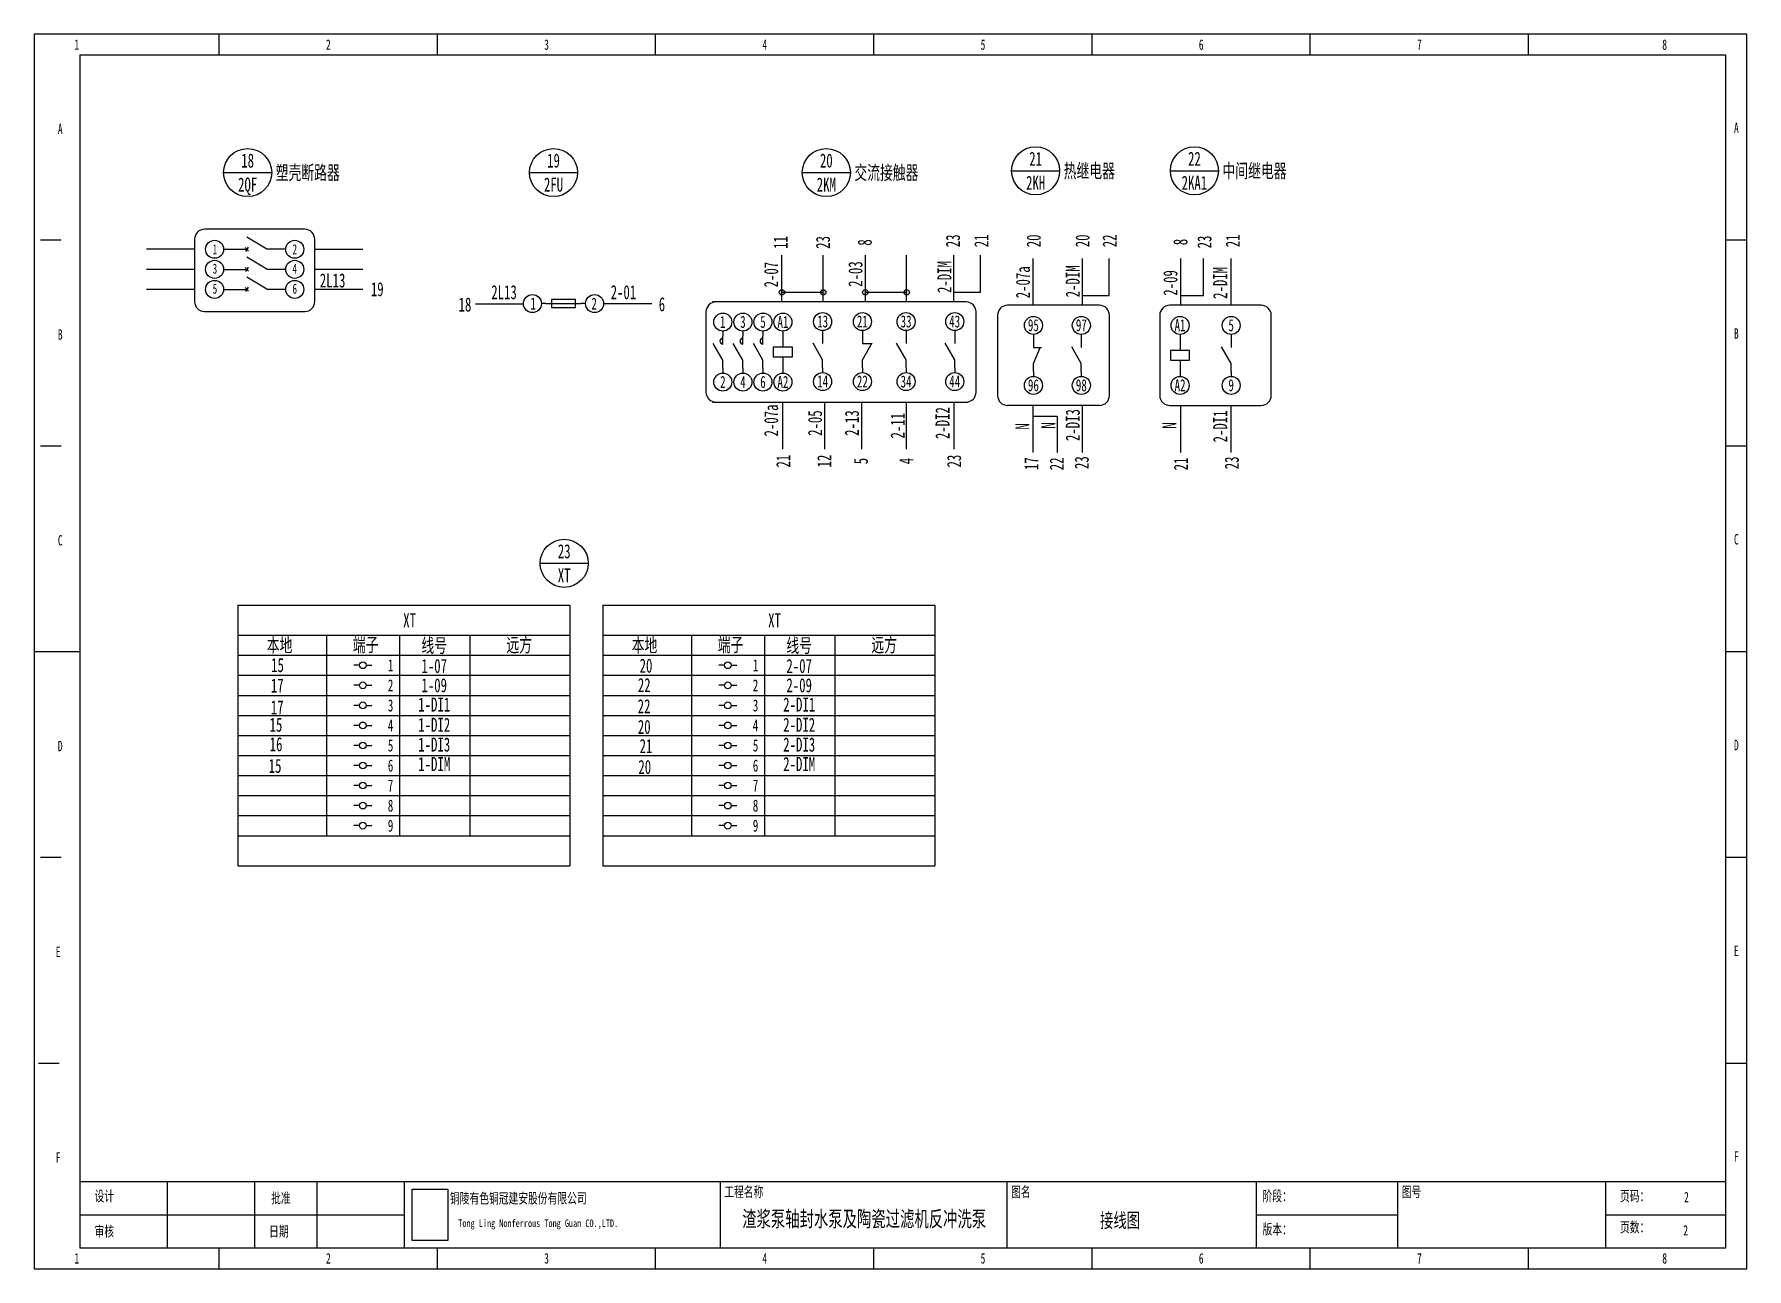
# Model space of a CAD drawing. Header units: millimetres. Extents: x 401220 to 2750366, y -101310 to 943175.
# Drawn here: x 1241176 to 1298163, y -101310 to -60230 of the extents above; entities that cross this region are included whole.
import ezdxf
from ezdxf.enums import TextEntityAlignment as Align

# ---------------------------------------------------------------- set-up
doc = ezdxf.new("R2010")
doc.units = ezdxf.units.MM
doc.layers.add('SW', color=8, linetype='Continuous', lineweight=20)
doc.styles.add('ROM-S', font='NSimSun.ttf', dxfattribs={"width": 0.67})
doc.styles.add('标准', font='NSimSun.ttf', dxfattribs={"width": 0.667})

msp = doc.modelspace()

# ---------------------------------------------------------------- texts
at = {"style": 'ROM-S', "width": 0.67}
for s, p in [('1', (1242594.2, -60852.5)), ('2', (1250962.4, -60852.5)), ('3', (1258224, -60852.5)), ('4', (1265485.6, -60852.5)), ('5', (1272747.3, -60852.5)), ('6', (1280008.9, -60852.5)), ('7', (1287270.5, -60852.5)), ('8', (1295431.2, -60852.5)), ('A', (1242040.9, -63653.4)), ('A', (1297817.2, -63618.8)), ('B', (1242040.9, -70500.1)), ('B', (1297817.2, -70465.5)), ('C', (1242040.9, -77346.8)), ('C', (1297817.2, -77312.2)), ('D', (1242040.9, -84193.5)), ('D', (1297817.2, -84158.9)), ('E', (1241971.8, -91040.1)), ('E', (1297817.2, -91005.6)), ('F', (1241971.8, -97886.8)), ('F', (1297817.2, -97852.2)), ('1', (1242594.2, -101241)), ('2', (1250962.4, -101241)), ('3', (1258224, -101241)), ('4', (1265485.6, -101241)), ('5', (1272747.3, -101241)), ('6', (1280008.9, -101241)), ('7', (1287270.5, -101241)), ('8', (1295431.2, -101241))]:
    msp.add_text(s, height=346.5, dxfattribs=at).set_placement(p, align=Align.BOTTOM_CENTER)
for s, height, p in [('18', 466.62, (1248277.9, -64432.7)), ('19', 466.62, (1258455.9, -64432.7)), ('20', 466.62, (1267533.5, -64432.7)), ('21', 466.62, (1274499, -64374)), ('22', 466.62, (1279783.2, -64374)), ('2KH', 466.62, (1274499, -65173.9)), ('2KA1', 466.62, (1279783.2, -65173.9)), ('2QF', 466.62, (1248277.9, -65232.6)), ('2FU', 466.62, (1258455.9, -65232.6)), ('2KM', 466.62, (1267533.5, -65232.6)), ('1', 333.3, (1247188.7, -67386.5)), ('2', 333.3, (1249844.8, -67386.5)), ('3', 333.3, (1247188.7, -68029.2)), ('4', 333.3, (1249844.8, -68029.2)), ('5', 333.3, (1247188.7, -68695.8)), ('6', 333.3, (1249844.8, -68695.8)), ('19', 466.62, (1252590.4, -68713.3)), ('18', 466.62, (1255510.1, -69224.1)), ('23', 466.62, (1258811.5, -77435.4)), ('XT', 466.62, (1258811.5, -78235.3)), ('XT', 466.89, (1253666.6, -79728.9)), ('XT', 466.89, (1265811.4, -79728.9)), ('15', 466.62, (1249271.8, -81222.2)), ('1', 400.2, (1253033.6, -81229.7)), ('20', 466.62, (1261533.2, -81241.2)), ('1', 400.2, (1265178.4, -81229.7)), ('17', 466.62, (1249264.1, -81902.4)), ('2', 400.2, (1253033.6, -81896.7)), ('22', 466.62, (1261475.1, -81889.6)), ('2', 400.2, (1265178.4, -81896.7)), ('17', 466.62, (1249261.6, -82630.1)), ('3', 400.2, (1253033.6, -82563.7)), ('@N421', 0.133, (1253333.1, -82563.7)), ('22', 466.62, (1261469.5, -82592)), ('3', 400.2, (1265178.4, -82563.7)), ('@N421', 0.133, (1265477.9, -82563.7)), ('15', 466.62, (1249219.9, -83205)), ('4', 400.2, (1253033.6, -83230.6)), ('20', 466.62, (1261474.6, -83277.6)), ('4', 400.2, (1265178.4, -83230.6)), ('16', 466.62, (1249223.7, -83855.2)), ('5', 400.2, (1253033.6, -83897.6)), ('21', 466.62, (1261534, -83914.8)), ('5', 400.2, (1265178.4, -83897.6)), ('15', 466.62, (1249190.2, -84575.6)), ('6', 400.2, (1253033.6, -84564.6)), ('20', 466.62, (1261492.1, -84611.6)), ('6', 400.2, (1265178.4, -84564.6)), ('7', 400.2, (1253033.6, -85231.6)), ('7', 400.2, (1265178.4, -85231.6)), ('8', 400.2, (1253033.6, -85898.6)), ('8', 400.2, (1265178.4, -85898.6)), ('9', 400.2, (1253033.6, -86565.6)), ('9', 400.2, (1265178.4, -86565.6)), ('接线图', 485.08, (1277308.4, -99698.9))]:
    msp.add_text(s, height=height, dxfattribs=at).set_placement(p, align=Align.MIDDLE_CENTER)
for s, p in [('塑壳断路器', (1249211.1, -64832.7)), ('交流接触器', (1268466.8, -64832.7)), ('热继电器', (1275432.2, -64774)), ('中间继电器', (1280716.5, -64774))]:
    msp.add_text(s, height=466.62, dxfattribs=at).set_placement(p, align=Align.MIDDLE_LEFT)
for s, height, rotation, p in [('11', 466.62, 90, (1266243.5, -67158.4)), ('23', 466.62, 90, (1267654.6, -67158.4)), ('8', 466.6, 90, (1269045.5, -67158.4)), ('23', 466.62, 90, (1271978.5, -67105.6)), ('21', 466.62, 90, (1272925, -67105.6)), ('20', 466.62, 90, (1274666.5, -67105.6)), ('20', 466.62, 90, (1276291.6, -67105.6)), ('22', 466.62, 90, (1277195, -67105.6)), ('8', 466.6, 90, (1279549.9, -67143.4)), ('23', 466.62, 90, (1280349.3, -67143.4)), ('21', 466.62, 90, (1281293, -67105.6)), ('2-03', 466.62, 90, (1268735.5, -68211.1)), ('2-DIM', 466.62, 90, (1271697.5, -68310.4)), ('2-07', 466.62, 90, (1265930.5, -68229.3)), ('2-07a', 466.62, 90, (1274310, -68484.5)), ('2-DIM', 466.62, 90, (1275967.4, -68453.1)), ('2-09', 466.62, 90, (1279217.1, -68504.7)), ('2-DIM', 466.62, 90, (1280872.9, -68504.7)), ('2-07a', 466.62, 90, (1265930.5, -73083.3)), ('2-05', 466.62, 90, (1267390.5, -73170)), ('2-13', 466.62, 90, (1268618.5, -73170)), ('2-11', 466.62, 90, (1270139.5, -73256.6)), ('2-DI2', 466.62, 90, (1271633.3, -73170)), ('2-DI3', 466.62, 90, (1275967.4, -73236.4)), ('2-DI1', 466.62, 90, (1280872.9, -73280.5)), ('N', 466.6, 90, (1274291.7, -73280.5)), ('N', 466.6, 90, (1275150.5, -73247.6)), ('N', 466.6, 90, (1279184.7, -73247.6)), ('21', 466.62, 90, (1266333.4, -74436.1)), ('12', 466.62, 90, (1267698, -74433.6)), ('5', 466.6, 90, (1268916.8, -74433.6)), ('4', 466.6, 90, (1270427.1, -74433.6)), ('23', 466.62, 90, (1272017.7, -74433.6)), ('17', 466.62, 90, (1274591, -74518.7)), ('22', 466.62, 90, (1275432.7, -74526.8)), ('23', 466.62, 90, (1276264.5, -74486.8)), ('21', 466.62, 90, (1279565.6, -74530)), ('23', 466.62, 90, (1281257.9, -74493.5)), ('本地', 466.89, 360, (1249338.8, -80788.6)), ('端子', 466.89, 360, (1252203.4, -80775.5)), ('线号', 466.89, 360, (1254486.4, -80802)), ('远方', 466.89, 360, (1257315.1, -80784.3)), ('本地', 466.89, 360, (1261483.6, -80788.6)), ('端子', 466.89, 360, (1264348.1, -80775.5)), ('线号', 466.89, 360, (1266631.2, -80802)), ('远方', 466.89, 360, (1269459.9, -80784.3)), ('1-07', 466.89, 360, (1254486.4, -81484.7)), ('2-07', 466.89, 360, (1266631.2, -81484.7)), ('1-09', 466.89, 360, (1254486.4, -82126.9)), ('2-09', 466.89, 360, (1266631.2, -82126.9)), ('1-DI1', 466.89, 360, (1254486.4, -82767.8)), ('2-DI1', 466.89, 360, (1266631.2, -82767.8)), ('1-DI2', 466.89, 360, (1254486.4, -83442.9)), ('2-DI2', 466.89, 360, (1266631.2, -83442.9)), ('1-DI3', 466.89, 360, (1254486.4, -84099.7)), ('2-DI3', 466.89, 360, (1266631.2, -84099.7)), ('1-DIM', 466.89, 360, (1254486.4, -84747.4)), ('2-DIM', 466.89, 360, (1266631.2, -84747.4))]:
    msp.add_text(s, height=height, rotation=rotation, dxfattribs=at).set_placement(p, align=Align.CENTER)
for s, height, p in [('2L13', 466.62, (1251104.5, -68655.2)), ('2L13', 466.62, (1256809.8, -69046.7)), ('2-01', 466.62, (1260782.9, -69046.7)), ('6', 466.6, (1262064.2, -69448.4)), ('1', 400, (1264090.1, -70000.6)), ('3', 400, (1264759.1, -70000.6)), ('5', 400, (1265425.7, -70000.6)), ('A1', 399.96, (1266089.9, -70000.6)), ('13', 399.96, (1267411.1, -69985.6)), ('21', 399.96, (1268734.2, -69985.6)), ('33', 399.96, (1270187.4, -69985.6)), ('43', 399.96, (1271806.4, -69985.6)), ('95', 399.96, (1274424.8, -70111.1)), ('97', 399.96, (1276019.6, -70111.1)), ('A1', 399.96, (1279305, -70111.1)), ('5', 400, (1281006, -70111.1)), ('2', 400, (1264090.1, -71999.7)), ('4', 400, (1264759.1, -71999.7)), ('6', 400, (1265425.7, -71999.7)), ('A2', 399.96, (1266089.9, -71999.7)), ('14', 399.96, (1267411.1, -71984.7)), ('22', 399.96, (1268734.2, -71984.7)), ('34', 399.96, (1270187.4, -71984.7)), ('44', 399.96, (1271806.4, -71984.7)), ('96', 399.96, (1274424.8, -72110.2)), ('98', 399.96, (1276019.6, -72110.2)), ('A2', 399.96, (1279305, -72110.2)), ('9', 400, (1281006, -72110.2)), ('2', 346.5, (1296157.4, -99097.1)), ('2', 346.5, (1296129.7, -100203.6))]:
    msp.add_text(s, height=height, dxfattribs=at).set_placement(p, align=Align.CENTER)
for s, p in [('1', (1257687.7, -69394)), ('2', (1259716.1, -69394))]:
    msp.add_text(s, height=400, dxfattribs=at).set_placement(p)
for s, p in [('工程名称', (1264137, -99027.9)), ('图名', (1273680.9, -99027.9)), ('图号', (1286682.7, -99027.9)), ('设计', (1243182, -99166.2)), ('批准', (1249060.5, -99235.4)), ('阶段：', (1282049.1, -99166.2)), ('页码：', (1293944.3, -99166.2)), ('页数：', (1293944.3, -100203.6)), ('审核', (1243182, -100341.9)), ('日期', (1248991.3, -100341.9)), ('版本：', (1282049.1, -100272.8))]:
    msp.add_text(s, height=346.48, dxfattribs=at).set_placement(p, align=Align.BOTTOM_LEFT)
for s, height, p in [('铜陵有色铜冠建安股份有限公司', 346.484, (1255009.6, -98790.8)), ('Tong Ling Nonferrous Tong Guan CO.,LTD.', 249.468, (1255286.3, -99670.4))]:
    msp.add_text(s, height=height, dxfattribs=at).set_placement(p, align=Align.TOP_LEFT)
at = {"layer": 'SW', "color": 7, "linetype": 'ByBlock', "lineweight": 25, "style": '标准', "width": 0.667}
msp.add_text('渣浆泵轴封水泵及陶瓷过滤机反冲洗泵', height=525, dxfattribs=at).set_placement((1268793.6, -99911.2), align=Align.CENTER)

# ---------------------------------------------------------------- hatches: boundary and pattern name
h = msp.add_hatch(color=256)
h.dxf.hatch_style = 1
h.paths.add_polyline_path([(1266055, -68727), (1266055, -68817.2), (1266145.1, -68817.2, 0.4142136)])
h.paths.add_polyline_path([(1266145.1, -68817.2), (1266055, -68817.2), (1266055, -68907.4, 0.4142136)])
h.paths.add_polyline_path([(1266055, -68817.2), (1266055, -68727, 0.4142136), (1265964.8, -68817.2, 0.4142136), (1266055, -68907.4)])
h.paths.add_polyline_path([(1267430.1, -68727, 0.4142136), (1267340, -68817.2), (1267430.1, -68817.2)])
h.paths.add_polyline_path([(1267430.1, -68817.2), (1267340, -68817.2, 0.4142136), (1267430.1, -68907.4)])
h.paths.add_polyline_path([(1267520.3, -68817.2, 0.4142136), (1267430.1, -68727), (1267430.1, -68907.4, 0.4142136)])
h = msp.add_hatch(color=256)
h.dxf.hatch_style = 1
h.paths.add_polyline_path([(1268832.5, -68727), (1268832.5, -68817.2), (1268922.6, -68817.2, 0.4142136)])
h.paths.add_polyline_path([(1268922.6, -68817.2), (1268832.5, -68817.2), (1268832.5, -68907.4, 0.4142136)])
h.paths.add_polyline_path([(1268832.5, -68817.2), (1268832.5, -68727, 0.4142136), (1268742.3, -68817.2, 0.4142136), (1268832.5, -68907.4)])
h.paths.add_polyline_path([(1270207.6, -68727, 0.4142136), (1270117.5, -68817.2), (1270207.6, -68817.2)])
h.paths.add_polyline_path([(1270207.6, -68817.2), (1270117.5, -68817.2, 0.4142136), (1270207.6, -68907.4)])
h.paths.add_polyline_path([(1270297.8, -68817.2, 0.4142136), (1270207.6, -68727), (1270207.6, -68907.4, 0.4142136)])

# ---------------------------------------------------------------- linework, layer by layer
at = {"ltscale": 4}
for p, q in [((1247331.5, -60921.7), (1247331.5, -60230.1)), ((1254593.2, -60921.7), (1254593.2, -60230.1)), ((1261854.8, -60921.7), (1261854.8, -60230.1)), ((1269116.4, -60921.7), (1269116.4, -60230.1)), ((1276378.1, -60921.7), (1276378.1, -60230.1)), ((1283639.7, -60921.7), (1283639.7, -60230.1)), ((1290901.3, -60921.7), (1290901.3, -60230.1)), ((1241383.9, -67076.7), (1242075.5, -67076.7)), ((1297471.4, -67076.7), (1298163, -67076.7)), ((1241383.9, -73923.4), (1242075.5, -73923.4)), ((1297471.4, -73923.4), (1298163, -73923.4)), ((1241176.4, -80770.1), (1242697.9, -80770.1)), ((1297471.4, -80770.1), (1298163, -80770.1)), ((1251999, -81228.5), (1251811.5, -81228.5)), ((1252224, -81228.5), (1252411.5, -81228.5)), ((1264143.8, -81228.5), (1263956.3, -81228.5)), ((1264368.8, -81228.5), (1264556.3, -81228.5)), ((1251999, -81895.5), (1251811.5, -81895.5)), ((1252224, -81895.5), (1252411.5, -81895.5)), ((1264143.8, -81895.5), (1263956.3, -81895.5)), ((1264368.8, -81895.5), (1264556.3, -81895.5)), ((1251999, -82562.5), (1251811.5, -82562.5)), ((1252224, -82562.5), (1252411.5, -82562.5)), ((1264143.8, -82562.5), (1263956.3, -82562.5)), ((1264368.8, -82562.5), (1264556.3, -82562.5)), ((1251999, -83229.5), (1251811.5, -83229.5)), ((1251999, -83229.5), (1251811.5, -83229.5)), ((1252224, -83229.5), (1252411.5, -83229.5)), ((1252224, -83229.5), (1252411.5, -83229.5)), ((1264143.8, -83229.5), (1263956.3, -83229.5)), ((1264143.8, -83229.5), (1263956.3, -83229.5)), ((1264368.8, -83229.5), (1264556.3, -83229.5)), ((1264368.8, -83229.5), (1264556.3, -83229.5)), ((1251999, -83896.5), (1251811.5, -83896.5)), ((1252224, -83896.5), (1252411.5, -83896.5)), ((1264143.8, -83896.5), (1263956.3, -83896.5)), ((1264368.8, -83896.5), (1264556.3, -83896.5)), ((1251999, -84563.5), (1251811.5, -84563.5)), ((1252224, -84563.5), (1252411.5, -84563.5)), ((1264143.8, -84563.5), (1263956.3, -84563.5)), ((1264368.8, -84563.5), (1264556.3, -84563.5)), ((1251999, -85230.4), (1251811.5, -85230.4)), ((1252224, -85230.4), (1252411.5, -85230.4)), ((1264143.8, -85230.4), (1263956.3, -85230.4)), ((1264368.8, -85230.4), (1264556.3, -85230.4)), ((1251999, -85897.4), (1251811.5, -85897.4)), ((1252224, -85897.4), (1252411.5, -85897.4)), ((1264143.8, -85897.4), (1263956.3, -85897.4)), ((1264368.8, -85897.4), (1264556.3, -85897.4)), ((1251999, -86564.4), (1251811.5, -86564.4)), ((1252224, -86564.4), (1252411.5, -86564.4)), ((1264143.8, -86564.4), (1263956.3, -86564.4)), ((1264368.8, -86564.4), (1264556.3, -86564.4)), ((1241383.9, -87616.8), (1242075.5, -87616.8)), ((1297471.4, -87616.8), (1298163, -87616.8)), ((1241314.8, -94463.5), (1242006.3, -94463.5)), ((1297471.4, -94463.5), (1298163, -94463.5)), ((1242697.9, -98405.5), (1297471.4, -98405.5)), ((1245602.6, -98405.5), (1245602.6, -100618.6)), ((1248507.2, -98405.5), (1248507.2, -100618.6)), ((1250582, -98405.5), (1250582, -100618.6)), ((1253486.6, -98405.5), (1253486.6, -100618.6)), ((1263998.7, -98405.5), (1263998.7, -100618.6)), ((1273542.6, -98405.5), (1273542.6, -100618.6)), ((1281841.6, -98405.5), (1281841.6, -100618.6)), ((1286544.4, -98405.5), (1286544.4, -100618.6)), ((1293460.2, -98405.5), (1293460.2, -100618.6)), ((1242697.9, -99512), (1253486.6, -99512)), ((1281841.6, -99512), (1286544.4, -99512)), ((1293460.2, -99512), (1297471.4, -99512)), ((1247331.5, -101310.2), (1247331.5, -100618.6)), ((1254593.2, -101310.2), (1254593.2, -100618.6)), ((1261854.8, -101310.2), (1261854.8, -100618.6)), ((1269116.4, -101310.2), (1269116.4, -100618.6)), ((1276378.1, -101310.2), (1276378.1, -100618.6)), ((1283639.7, -101310.2), (1283639.7, -100618.6)), ((1290901.3, -101310.2), (1290901.3, -100618.6))]:
    msp.add_line(p, q, dxfattribs=at)
for p, q in [((1247477.9, -64832.7), (1249077.8, -64832.7)), ((1257656, -64832.7), (1259255.9, -64832.7)), ((1266733.6, -64832.7), (1268333.5, -64832.7)), ((1273699.1, -64774), (1275298.9, -64774)), ((1278983.3, -64774), (1280583.2, -64774)), ((1246511.8, -67053.2), (1246511.8, -69122.4)), ((1250178.1, -66719.9), (1246845.1, -66719.9)), ((1248913.8, -67386.5), (1248247.2, -66986.6)), ((1250511.4, -69122.4), (1250511.4, -67053.2)), ((1246511.8, -67386.5), (1244911.9, -67386.5)), ((1247478.3, -67386.5), (1248247.2, -67386.5)), ((1248303.7, -67446.1), (1248190.8, -67327)), ((1248292.7, -67318), (1248203.2, -67458.6)), ((1248913.1, -68051.3), (1248246.5, -67651.4)), ((1249544.8, -67386.5), (1248913.8, -67386.5)), ((1250511.4, -67384.4), (1252111.3, -67384.4)), ((1266055, -69138.4), (1266055, -67576.4)), ((1267433, -69138.4), (1267433, -67576.4)), ((1268832.5, -69138.4), (1268832.5, -67576.4)), ((1270207.6, -69138.4), (1270207.6, -67576.4)), ((1271774, -69138.4), (1271774, -67576.4)), ((1272662.7, -68817.2), (1272662.7, -67576.4)), ((1274419.3, -69248.9), (1274419.3, -67686.9)), ((1276058.8, -69248.9), (1276058.8, -67686.9)), ((1276947.5, -68927.7), (1276947.5, -67686.9)), ((1279336.4, -69248.9), (1279336.4, -67686.9)), ((1280081.5, -68927.7), (1280081.5, -67686.9)), ((1281000.5, -69248.9), (1281000.5, -67686.9)), ((1246511.8, -68053.1), (1244911.9, -68053.1)), ((1247478.3, -68053.1), (1248247.2, -68053.1)), ((1248303, -68110.9), (1248190.1, -67991.8)), ((1248292, -67982.8), (1248202.5, -68123.5)), ((1248913.8, -68717.9), (1248247.2, -68318)), ((1249544.8, -68053.1), (1248913.8, -68053.1)), ((1250511.4, -68051), (1252111.3, -68051)), ((1246511.8, -68719.7), (1244911.9, -68719.7)), ((1247478.3, -68719.7), (1248247.2, -68719.7)), ((1248303.7, -68777.5), (1248190.8, -68658.4)), ((1248292.7, -68649.4), (1248203.2, -68790.1)), ((1249544.8, -68719.7), (1248913.8, -68719.7)), ((1250511.4, -68717.6), (1252111.3, -68717.6)), ((1266055, -68817.2), (1267430.1, -68817.2)), ((1268832.5, -68817.2), (1270207.6, -68817.2)), ((1271774, -68817.2), (1272662.7, -68817.2)), ((1276058.8, -68927.7), (1276947.5, -68927.7)), ((1279336.4, -68927.7), (1280081.5, -68927.7)), ((1246845.1, -69455.7), (1250178.1, -69455.7)), ((1257457.2, -69212.1), (1255857.4, -69212.1)), ((1258203.8, -69194), (1258056.2, -69194)), ((1258203.8, -69194), (1258387.2, -69194)), ((1258387.2, -69060.7), (1258387.2, -69327.3)), ((1259187.2, -69060.7), (1258387.2, -69060.7)), ((1258387.2, -69194), (1259187.2, -69194)), ((1258387.2, -69327.3), (1259187.2, -69327.3)), ((1259187.2, -69327.3), (1259187.2, -69060.7)), ((1259187.2, -69194), (1259379.9, -69194)), ((1259522.8, -69194), (1259379.9, -69194)), ((1260122.3, -69193.4), (1261722.2, -69193.4)), ((1263530, -69471.7), (1263530, -72138.1)), ((1268832.5, -69138.4), (1263751.7, -69138.4)), ((1270564.8, -69138.4), (1265484, -69138.4)), ((1272183.4, -69138.4), (1267102.6, -69138.4)), ((1272183.4, -69138.4), (1267364, -69138.4)), ((1272516.7, -72138.1), (1272516.7, -69471.7)), ((1276622, -69248.9), (1273565.6, -69248.9)), ((1282006.2, -69248.9), (1278963.8, -69248.9)), ((1267411.1, -70093.1), (1267411.1, -70258.9)), ((1268734.2, -70093.1), (1268734.2, -70258.9)), ((1270187.4, -70093.1), (1270187.4, -70258.9)), ((1271806.4, -70093.1), (1271806.4, -70258.9)), ((1273232.3, -69582.2), (1273232.3, -72248.6)), ((1276955.3, -72248.6), (1276955.3, -69582.2)), ((1278630.5, -69582.2), (1278630.5, -72248.6)), ((1282339.5, -72248.6), (1282339.5, -69582.2)), ((1264090.1, -71073.9), (1263770.1, -70519.7)), ((1264090.1, -70108.1), (1264090.1, -70273.9)), ((1264090.1, -70540.6), (1264090.1, -70273.9)), ((1264759.1, -71073.9), (1264439.1, -70519.7)), ((1264759.1, -70108.1), (1264759.1, -70273.9)), ((1264759.1, -70540.6), (1264759.1, -70273.9)), ((1265425.7, -71073.9), (1265105.7, -70519.7)), ((1265425.7, -70108.1), (1265425.7, -70273.9)), ((1265425.7, -70540.6), (1265425.7, -70273.9)), ((1265769.9, -70647.2), (1265769.9, -70967.2)), ((1266409.9, -70647.2), (1265769.9, -70647.2)), ((1266089.9, -70108.1), (1266089.9, -70273.9)), ((1266089.9, -70273.9), (1266089.9, -70647.2)), ((1266409.9, -70967.2), (1266409.9, -70647.2)), ((1267411.1, -71058.9), (1267091.1, -70504.7)), ((1267411.1, -70258.9), (1267411.1, -70525.6)), ((1268734.2, -70258.9), (1268734.2, -70525.6)), ((1268734.2, -71058.9), (1269059.5, -70495.4)), ((1268734.2, -70525.6), (1269042.1, -70525.6)), ((1270187.4, -71058.9), (1269867.4, -70504.7)), ((1270187.4, -70258.9), (1270187.4, -70525.6)), ((1271806.4, -71058.9), (1271486.4, -70504.7)), ((1271806.4, -70258.9), (1271806.4, -70525.6)), ((1274424.8, -70218.6), (1274424.8, -70384.4)), ((1274424.8, -70384.4), (1274424.8, -70651.1)), ((1274424.8, -71184.4), (1274659.1, -70630.2)), ((1274424.8, -70651.1), (1274695.3, -70651.1)), ((1276019.6, -71184.4), (1275699.6, -70630.2)), ((1276019.6, -70218.6), (1276019.6, -70384.4)), ((1276019.6, -70384.4), (1276019.6, -70651.1)), ((1279305, -70218.6), (1279305, -70384.4)), ((1279305, -70384.4), (1279305, -70757.7)), ((1281006, -71184.4), (1280686.1, -70630.2)), ((1281006, -70218.6), (1281006, -70384.4)), ((1281006, -70384.4), (1281006, -70651.1)), ((1264090.1, -71340.5), (1264090.1, -71073.9)), ((1264759.1, -71340.5), (1264759.1, -71073.9)), ((1265425.7, -71340.5), (1265425.7, -71073.9)), ((1265769.9, -70967.2), (1266409.9, -70967.2)), ((1266089.9, -70967.2), (1266089.9, -71340.5)), ((1267411.1, -71325.5), (1267411.1, -71058.9)), ((1268734.2, -71325.5), (1268734.2, -71058.9)), ((1270187.4, -71325.5), (1270187.4, -71058.9)), ((1271806.4, -71325.5), (1271806.4, -71058.9)), ((1274424.8, -71451), (1274424.8, -71184.4)), ((1276019.6, -71451), (1276019.6, -71184.4)), ((1278985, -70757.7), (1278985, -71077.7)), ((1279625, -70757.7), (1278985, -70757.7)), ((1278985, -71077.7), (1279625, -71077.7)), ((1279305, -71077.7), (1279305, -71451)), ((1279625, -71077.7), (1279625, -70757.7)), ((1281006, -71451), (1281006, -71184.4)), ((1264090.1, -71340.5), (1264090.1, -71503.7)), ((1264759.1, -71340.5), (1264759.1, -71503.7)), ((1265425.7, -71340.5), (1265425.7, -71503.7)), ((1266089.9, -71340.5), (1266089.9, -71503.7)), ((1267411.1, -71325.5), (1267411.1, -71488.7)), ((1268734.2, -71325.5), (1268734.2, -71488.7)), ((1270187.4, -71325.5), (1270187.4, -71488.7)), ((1271806.4, -71325.5), (1271806.4, -71488.7)), ((1274424.8, -71451), (1274424.8, -71614.2)), ((1276019.6, -71451), (1276019.6, -71614.2)), ((1279305, -71451), (1279305, -71614.2)), ((1281006, -71451), (1281006, -71614.2)), ((1263751.7, -72471.4), (1268897.9, -72471.4)), ((1265484, -72471.4), (1270630.2, -72471.4)), ((1266087.3, -74033.4), (1266087.3, -72471.4)), ((1267102.6, -72471.4), (1272248.8, -72471.4)), ((1267364, -72471.4), (1272183.4, -72471.4)), ((1267489.7, -74033.4), (1267489.7, -72471.4)), ((1268715.4, -74033.4), (1268715.4, -72471.4)), ((1270207.6, -74033.4), (1270207.6, -72471.4)), ((1271793.6, -74033.4), (1271793.6, -72471.4)), ((1276622, -72581.9), (1273565.6, -72581.9)), ((1274419.3, -74143.9), (1274419.3, -72581.9)), ((1274419.3, -72934.8), (1275213.2, -72934.8)), ((1275213.2, -72934.8), (1275213.2, -74143.9)), ((1276058.8, -74143.9), (1276058.8, -72581.9)), ((1278963.8, -72581.9), (1282006.2, -72581.9)), ((1279336.4, -74143.9), (1279336.4, -72581.9)), ((1281000.5, -74143.9), (1281000.5, -72581.9)), ((1258011.6, -77835.4), (1259611.5, -77835.4)), ((1242697.9, -78907.8), (1242697.9, -80794.2)), ((1247948.2, -79228.7), (1247948.2, -80229.2)), ((1247948.2, -79228.7), (1258620.1, -79228.7)), ((1248330.6, -79228.7), (1259002.5, -79228.7)), ((1259002.5, -79228.7), (1259002.5, -80229.2)), ((1260093, -79228.7), (1260093, -80229.2)), ((1260093, -79228.7), (1270764.9, -79228.7)), ((1260475.4, -79228.7), (1271147.3, -79228.7)), ((1271147.3, -79228.7), (1271147.3, -80229.2)), ((1247948.2, -80229.2), (1259002.5, -80229.2)), ((1247948.2, -80229.2), (1247948.2, -80896.2)), ((1250898.8, -80229.2), (1250898.8, -80896.2)), ((1253333.1, -80229.2), (1253333.1, -80896.2)), ((1255668.6, -80229.2), (1255668.6, -80896.2)), ((1259002.5, -80229.2), (1259002.5, -80896.2)), ((1260093, -80229.2), (1271147.3, -80229.2)), ((1260093, -80229.2), (1260093, -80896.2)), ((1263043.6, -80229.2), (1263043.6, -80896.2)), ((1265477.9, -80229.2), (1265477.9, -80896.2)), ((1267813.4, -80229.2), (1267813.4, -80896.2)), ((1271147.3, -80229.2), (1271147.3, -80896.2)), ((1247948.2, -80896.2), (1247948.2, -81563.2)), ((1247948.2, -80896.2), (1247948.2, -81563.2)), ((1247948.2, -80896.2), (1258620.1, -80896.2)), ((1248330.6, -80896.2), (1259002.5, -80896.2)), ((1250898.8, -80896.2), (1250898.8, -81563.2)), ((1253333.1, -80896.2), (1253333.1, -81563.2)), ((1255667.5, -80896.2), (1255667.5, -81563.2)), ((1259002.5, -80896.2), (1259002.5, -81563.2)), ((1259002.5, -80896.2), (1259002.5, -81563.2)), ((1260093, -80896.2), (1260093, -81563.2)), ((1260093, -80896.2), (1260093, -81563.2)), ((1260093, -80896.2), (1270764.9, -80896.2)), ((1260475.4, -80896.2), (1271147.3, -80896.2)), ((1263043.6, -80896.2), (1263043.6, -81563.2)), ((1265477.9, -80896.2), (1265477.9, -81563.2)), ((1267812.3, -80896.2), (1267812.3, -81563.2)), ((1271147.3, -80896.2), (1271147.3, -81563.2)), ((1271147.3, -80896.2), (1271147.3, -81563.2)), ((1247948.2, -81563.2), (1247948.2, -82230.2)), ((1247948.2, -81563.2), (1247948.2, -82230.2)), ((1247948.2, -81563.2), (1258620.1, -81563.2)), ((1248330.6, -81563.2), (1259002.5, -81563.2)), ((1250898.8, -81563.2), (1250898.8, -82230.2)), ((1253333.1, -81563.2), (1253333.1, -82230.2)), ((1255667.5, -81563.2), (1255667.5, -82230.2)), ((1259002.5, -81563.2), (1259002.5, -82230.2)), ((1259002.5, -81563.2), (1259002.5, -82230.2)), ((1260093, -81563.2), (1260093, -82230.2)), ((1260093, -81563.2), (1260093, -82230.2)), ((1260093, -81563.2), (1270764.9, -81563.2)), ((1260475.4, -81563.2), (1271147.3, -81563.2)), ((1263043.6, -81563.2), (1263043.6, -82230.2)), ((1265477.9, -81563.2), (1265477.9, -82230.2)), ((1267812.3, -81563.2), (1267812.3, -82230.2)), ((1271147.3, -81563.2), (1271147.3, -82230.2)), ((1271147.3, -81563.2), (1271147.3, -82230.2)), ((1247948.2, -82230.2), (1247948.2, -82897.1)), ((1247948.2, -82230.2), (1247948.2, -82897.1)), ((1247948.2, -82230.2), (1258620.1, -82230.2)), ((1248330.6, -82230.2), (1259002.5, -82230.2)), ((1250898.8, -82230.2), (1250898.8, -82897.1)), ((1253333.1, -82230.2), (1253333.1, -82897.1)), ((1255667.5, -82230.2), (1255667.5, -82897.1)), ((1259002.5, -82230.2), (1259002.5, -82897.1)), ((1259002.5, -82230.2), (1259002.5, -82897.1)), ((1260093, -82230.2), (1260093, -82897.1)), ((1260093, -82230.2), (1260093, -82897.1)), ((1260093, -82230.2), (1270764.9, -82230.2)), ((1260475.4, -82230.2), (1271147.3, -82230.2)), ((1263043.6, -82230.2), (1263043.6, -82897.1)), ((1265477.9, -82230.2), (1265477.9, -82897.1)), ((1267812.3, -82230.2), (1267812.3, -82897.1)), ((1271147.3, -82230.2), (1271147.3, -82897.1)), ((1271147.3, -82230.2), (1271147.3, -82897.1)), ((1247948.2, -82897.1), (1247948.2, -83564.1)), ((1247948.2, -82897.1), (1247948.2, -83564.1)), ((1247948.2, -82897.1), (1258620.1, -82897.1)), ((1248330.6, -82897.1), (1259002.5, -82897.1)), ((1250898.8, -82897.1), (1250898.8, -83564.1)), ((1253333.1, -82897.1), (1253333.1, -83564.1)), ((1255667.5, -82897.1), (1255667.5, -83564.1)), ((1259002.5, -82897.1), (1259002.5, -83564.1)), ((1259002.5, -82897.1), (1259002.5, -83564.1)), ((1260093, -82897.1), (1260093, -83564.1)), ((1260093, -82897.1), (1260093, -83564.1)), ((1260093, -82897.1), (1270764.9, -82897.1)), ((1260475.4, -82897.1), (1271147.3, -82897.1)), ((1263043.6, -82897.1), (1263043.6, -83564.1)), ((1265477.9, -82897.1), (1265477.9, -83564.1)), ((1267812.3, -82897.1), (1267812.3, -83564.1)), ((1271147.3, -82897.1), (1271147.3, -83564.1)), ((1271147.3, -82897.1), (1271147.3, -83564.1)), ((1247948.2, -83564.1), (1247948.2, -84231.1)), ((1247948.2, -83564.1), (1247948.2, -84231.1)), ((1247948.2, -83564.1), (1258620.1, -83564.1)), ((1248330.6, -83564.1), (1259002.5, -83564.1)), ((1250898.8, -83564.1), (1250898.8, -84231.1)), ((1253333.1, -83564.1), (1253333.1, -84231.1)), ((1255667.5, -83564.1), (1255667.5, -84231.1)), ((1259002.5, -83564.1), (1259002.5, -84231.1)), ((1259002.5, -83564.1), (1259002.5, -84231.1)), ((1260093, -83564.1), (1260093, -84231.1)), ((1260093, -83564.1), (1260093, -84231.1)), ((1260093, -83564.1), (1270764.9, -83564.1)), ((1260475.4, -83564.1), (1271147.3, -83564.1)), ((1263043.6, -83564.1), (1263043.6, -84231.1)), ((1265477.9, -83564.1), (1265477.9, -84231.1)), ((1267812.3, -83564.1), (1267812.3, -84231.1)), ((1271147.3, -83564.1), (1271147.3, -84231.1)), ((1271147.3, -83564.1), (1271147.3, -84231.1)), ((1247948.2, -84231.1), (1247948.2, -84898.1)), ((1247948.2, -84231.1), (1247948.2, -84898.1)), ((1247948.2, -84231.1), (1258620.1, -84231.1)), ((1248330.6, -84231.1), (1259002.5, -84231.1)), ((1250898.8, -84231.1), (1250898.8, -84898.1)), ((1253333.1, -84231.1), (1253333.1, -84898.1)), ((1255667.5, -84231.1), (1255667.5, -84898.1)), ((1259002.5, -84231.1), (1259002.5, -84898.1)), ((1259002.5, -84231.1), (1259002.5, -84898.1)), ((1260093, -84231.1), (1260093, -84898.1)), ((1260093, -84231.1), (1260093, -84898.1)), ((1260093, -84231.1), (1270764.9, -84231.1)), ((1260475.4, -84231.1), (1271147.3, -84231.1)), ((1263043.6, -84231.1), (1263043.6, -84898.1)), ((1265477.9, -84231.1), (1265477.9, -84898.1)), ((1267812.3, -84231.1), (1267812.3, -84898.1)), ((1271147.3, -84231.1), (1271147.3, -84898.1)), ((1271147.3, -84231.1), (1271147.3, -84898.1)), ((1247948.2, -84898.1), (1247948.2, -85565.1)), ((1247948.2, -84898.1), (1247948.2, -85565.1)), ((1247948.2, -84898.1), (1258620.1, -84898.1)), ((1248330.6, -84898.1), (1259002.5, -84898.1)), ((1250898.8, -84898.1), (1250898.8, -85565.1)), ((1253333.1, -84898.1), (1253333.1, -85565.1)), ((1255667.5, -84898.1), (1255667.5, -85565.1)), ((1259002.5, -84898.1), (1259002.5, -85565.1)), ((1260093, -84898.1), (1260093, -85565.1)), ((1260093, -84898.1), (1260093, -85565.1)), ((1260093, -84898.1), (1270764.9, -84898.1)), ((1260475.4, -84898.1), (1271147.3, -84898.1)), ((1263043.6, -84898.1), (1263043.6, -85565.1)), ((1265477.9, -84898.1), (1265477.9, -85565.1)), ((1267812.3, -84898.1), (1267812.3, -85565.1)), ((1271147.3, -84898.1), (1271147.3, -85565.1)), ((1247948.2, -85565.1), (1247948.2, -86232.1)), ((1247948.2, -85565.1), (1247948.2, -86232.1)), ((1247948.2, -85565.1), (1258620.1, -85565.1)), ((1248330.6, -85565.1), (1259002.5, -85565.1)), ((1250898.8, -85565.1), (1250898.8, -86232.1)), ((1253333.1, -85565.1), (1253333.1, -86232.1)), ((1255667.5, -85565.1), (1255667.5, -86232.1)), ((1259002.5, -85565.1), (1259002.5, -86232.1)), ((1260093, -85565.1), (1260093, -86232.1)), ((1260093, -85565.1), (1260093, -86232.1)), ((1260093, -85565.1), (1270764.9, -85565.1)), ((1260475.4, -85565.1), (1271147.3, -85565.1)), ((1263043.6, -85565.1), (1263043.6, -86232.1)), ((1265477.9, -85565.1), (1265477.9, -86232.1)), ((1267812.3, -85565.1), (1267812.3, -86232.1)), ((1271147.3, -85565.1), (1271147.3, -86232.1)), ((1247948.2, -86232.1), (1247948.2, -86899.1)), ((1247948.2, -86232.1), (1247948.2, -86899.1)), ((1247948.2, -86232.1), (1258620.1, -86232.1)), ((1248330.6, -86232.1), (1259002.5, -86232.1)), ((1250898.8, -86232.1), (1250898.8, -86899.1)), ((1253333.1, -86232.1), (1253333.1, -86899.1)), ((1255667.5, -86232.1), (1255667.5, -86899.1)), ((1259002.5, -86232.1), (1259002.5, -86899.1)), ((1259002.5, -86232.1), (1259002.5, -86899.1)), ((1260093, -86232.1), (1260093, -86899.1)), ((1260093, -86232.1), (1260093, -86899.1)), ((1260093, -86232.1), (1270764.9, -86232.1)), ((1260475.4, -86232.1), (1271147.3, -86232.1)), ((1263043.6, -86232.1), (1263043.6, -86899.1)), ((1265477.9, -86232.1), (1265477.9, -86899.1)), ((1267812.3, -86232.1), (1267812.3, -86899.1)), ((1271147.3, -86232.1), (1271147.3, -86899.1)), ((1271147.3, -86232.1), (1271147.3, -86899.1)), ((1247948.2, -86899.1), (1247948.2, -87566.1)), ((1247948.2, -86899.1), (1247948.2, -87566.1)), ((1247948.2, -86899.1), (1247948.2, -87899.6)), ((1247948.2, -86899.1), (1259002.5, -86899.1)), ((1259002.5, -86899.1), (1259002.5, -87566.1)), ((1259002.5, -86899.1), (1259002.5, -87566.1)), ((1259002.5, -86899.1), (1259002.5, -87899.6)), ((1260093, -86899.1), (1260093, -87566.1)), ((1260093, -86899.1), (1260093, -87566.1)), ((1260093, -86899.1), (1260093, -87899.6)), ((1260093, -86899.1), (1271147.3, -86899.1)), ((1271147.3, -86899.1), (1271147.3, -87566.1)), ((1271147.3, -86899.1), (1271147.3, -87566.1)), ((1271147.3, -86899.1), (1271147.3, -87899.6)), ((1247948.2, -87232.6), (1247948.2, -87899.6)), ((1247948.2, -87232.6), (1247948.2, -87899.6)), ((1260093, -87232.6), (1260093, -87899.6)), ((1260093, -87232.6), (1260093, -87899.6)), ((1247948.2, -87899.6), (1258620.1, -87899.6)), ((1248330.6, -87899.6), (1259002.5, -87899.6)), ((1260093, -87899.6), (1270764.9, -87899.6)), ((1260475.4, -87899.6), (1271147.3, -87899.6))]:
    msp.add_line(p, q)
for points in [[(1241176.4, -101310.2), (1298163, -101310.2), (1298163, -60230.1), (1241176.4, -60230.1)], [(1242697.9, -100618.6), (1297471.4, -100618.6), (1297471.4, -60921.7), (1242697.9, -60921.7)]]:
    msp.add_lwpolyline(points, close=True, dxfattribs=at)
msp.add_lwpolyline([(1253757.2, -98656.9), (1254937.5, -98656.9), (1254937.5, -100367.7), (1253757.2, -100367.7)], close=True)
for centre, radius in [((1248277.9, -64832.7), 799.9), ((1258455.9, -64832.7), 799.9), ((1267533.5, -64832.7), 799.9), ((1274499, -64774), 799.9), ((1279783.2, -64774), 799.9), ((1247178.4, -67386.5), 300), ((1249844.8, -67386.5), 300), ((1247178.4, -68053.1), 300), ((1249844.8, -68053.1), 300), ((1247178.4, -68719.7), 300), ((1249844.8, -68719.7), 300), ((1257756.3, -69194), 300), ((1259822.8, -69194), 300), ((1266055, -68817.2), 90.2), ((1267430.1, -68817.2), 90.2), ((1268832.5, -68817.2), 90.2), ((1270207.6, -68817.2), 90.2), ((1264090.1, -69808.1), 300), ((1264759.1, -69808.1), 300), ((1265425.7, -69808.1), 300), ((1266089.9, -69808.1), 300), ((1267411.1, -69793.1), 300), ((1268734.2, -69793.1), 300), ((1270187.4, -69793.1), 300), ((1271806.4, -69793.1), 300), ((1274424.8, -69918.6), 300), ((1276019.6, -69918.6), 300), ((1279305, -69918.6), 300), ((1281006, -69918.6), 300), ((1264090.1, -71803.6), 300), ((1264759.1, -71803.6), 300), ((1265425.7, -71803.6), 300), ((1266089.9, -71803.6), 300), ((1267411.1, -71788.6), 300), ((1268734.2, -71788.6), 300), ((1270187.4, -71788.6), 300), ((1271806.4, -71788.6), 300), ((1274424.8, -71914.1), 300), ((1276019.6, -71914.1), 300), ((1279305, -71914.1), 300), ((1281006, -71914.1), 300), ((1258811.5, -77835.4), 799.9)]:
    msp.add_circle(centre, radius)
for centre in [(1252111.5, -81228.5), (1264256.3, -81228.5), (1252111.5, -81895.5), (1264256.3, -81895.5), (1252111.5, -82562.5), (1264256.3, -82562.5), (1252111.5, -83229.5), (1252111.5, -83229.5), (1264256.3, -83229.5), (1264256.3, -83229.5), (1252111.5, -83896.5), (1264256.3, -83896.5), (1252111.5, -84563.5), (1264256.3, -84563.5), (1252111.5, -85230.4), (1264256.3, -85230.4), (1252111.5, -85897.4), (1264256.3, -85897.4), (1252111.5, -86564.4), (1264256.3, -86564.4)]:
    msp.add_circle(centre, 112.5, dxfattribs=at)
for centre, radius, start, end in [((1246845.1, -67053.2), 333.3, 90, 180), ((1250178.1, -67053.2), 333.3, 0, 90), ((1246845.1, -69122.4), 333.3, 180, 270), ((1250178.1, -69122.4), 333.3, 270, 0), ((1263863.3, -69471.7), 333.3, 90, 180), ((1272183.4, -69471.7), 333.3, 0, 90), ((1273565.6, -69582.2), 333.3, 90, 180), ((1276622, -69582.2), 333.3, 0, 90), ((1278963.8, -69582.2), 333.3, 90, 180), ((1282006.2, -69582.2), 333.3, 0, 90), ((1264090.1, -70444.6), 96, 90, 270), ((1264759.1, -70444.6), 96, 90, 270), ((1265425.7, -70444.6), 96, 90, 270), ((1263863.3, -72138.1), 333.3, 180, 270), ((1272183.4, -72138.1), 333.3, 270, 0), ((1273565.6, -72248.6), 333.3, 180, 270), ((1276622, -72248.6), 333.3, 270, 0), ((1278963.8, -72248.6), 333.3, 180, 270), ((1282006.2, -72248.6), 333.3, 270, 0)]:
    msp.add_arc(centre, radius, start, end)

msp.set_redraw_order([(e.dxf.handle, doc.entitydb.next_handle()) for e in msp.query("TEXT MTEXT ATTDEF DIMENSION ARC_DIMENSION")])  # texts and dimensions are drawn at this point

doc.saveas('drawing.dxf')
